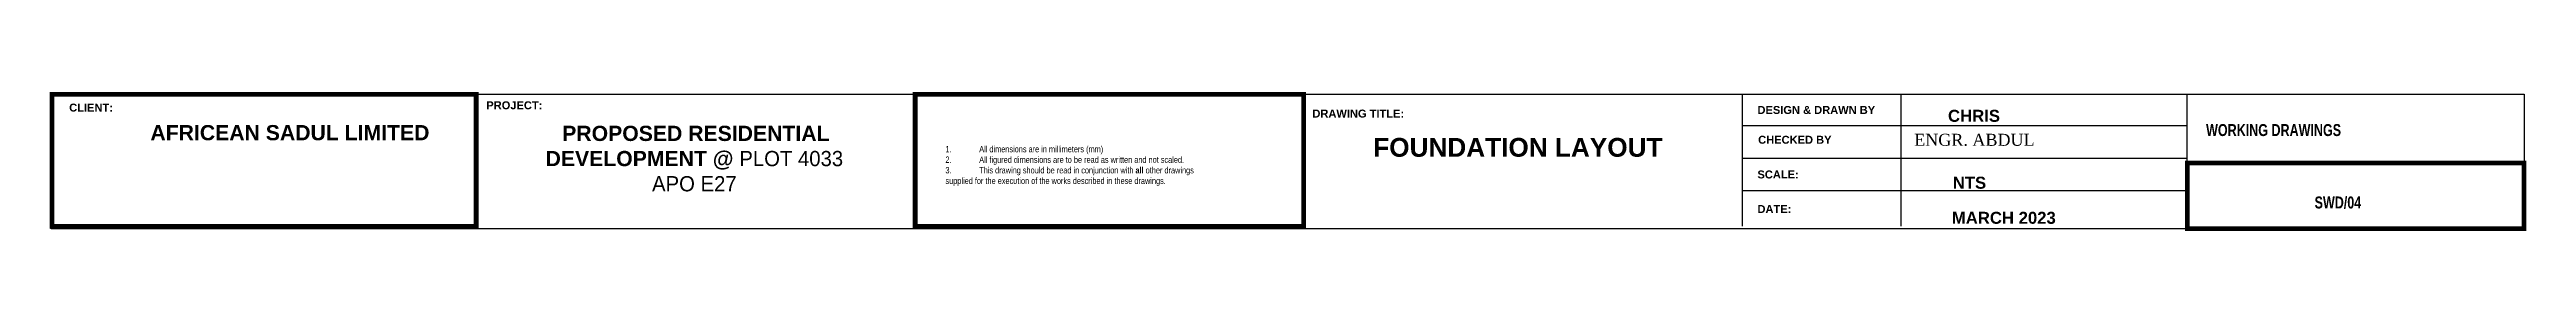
# Model space of a CAD drawing. Header units: inches. Extents: x 23 to 2032867, y 13 to 664695.
# Drawn here: x 606679 to 658462, y 13 to 2916 of the extents above; entities that cross this region are included whole.
import ezdxf

# ---------------------------------------------------------------- set-up
doc = ezdxf.new("R2010")
doc.units = ezdxf.units.IN
doc.header["$MEASUREMENT"] = 0
doc.layers.add('Annotation - Text', color=7, linetype='Continuous')
doc.layers.add('F5', color=5, linetype='Continuous')
doc.styles.add('GENERATED_STYLE_3', font='arialbd.ttf')
doc.styles.add('NEW', font='swisseb.ttf', dxfattribs={"width": 0.75})
doc.styles.add('SIMPLEX8', font='simplexd.shx', dxfattribs={"width": 0.8})
doc.styles.get("Standard").update_dxf_attribs({"font": 'arial.ttf'})

msp = doc.modelspace()

# ---------------------------------------------------------------- texts
at = {"color": 7, "style": 'NEW', "width": 0.75}
msp.add_text(' WORKING DRAWINGS', height=250, dxfattribs=at).set_placement((651690.959, 1994.633))
at = {"color": 1, "style": 'NEW', "width": 0.75}
msp.add_text('SWD/04', height=250, dxfattribs=at).set_placement((654032.412, 485.025))
at = {"linetype": 'Continuous', "char_height": 250, "width": 3484.96744, "attachment_point": 1}
for s, insert in [('{\\fArial|b1|i0|c0|p34;CHRIS}', (646368.658, 2541.533)), ('{\\fArial|b1|i0|c0|p34;NTS}', (646467.964, 1147.215)), ('{\\fArial|b1|i0|c0|p34;MARCH 2023}', (646448.458, 415.917))]:
    msp.add_mtext(s, dxfattribs=dict(at, insert=insert))
at = {"linetype": 'Continuous', "insert": (645661.581, 2041.477), "char_height": 250, "attachment_point": 1}
msp.add_mtext_dynamic_manual_height_columns('{\\fTimes New Roman|b0|i0|c0|p18;ENGR. ABDUL }', width=3484.96744, gutter_width=1, heights=[654.775], dxfattribs=at)
at = {"layer": 'Annotation - Text', "color": 3, "linetype": 'Continuous', "lineweight": 20, "char_height": 317.22486, "width": 6766.08019, "attachment_point": 2, "line_spacing_factor": 0.992596, "style": 'GENERATED_STYLE_3'}
for s, insert in [('\\pi63.0992;AFRICEAN SADUL LIMITED', (611673.189, 2223.956)), ('\\pi63.0992;PROPOSED RESIDENTIAL DEVELOPMENT @ {\\fStencil|b0|i0|c0|p82;PLOT 4033 APO E27}', (620159.654, 2209.391))]:
    msp.add_mtext(s, dxfattribs=dict(at, insert=insert))
at = {"layer": 'Annotation - Text', "color": 5, "linetype": 'Continuous', "lineweight": 20, "insert": (637376.075, 1955.315), "char_height": 391.63562, "width": 5898.39597, "attachment_point": 2, "style": 'GENERATED_STYLE_3'}
msp.add_mtext('FOUNDATION LAYOUT', dxfattribs=at)
at = {"layer": 'F5', "color": 1, "lineweight": -2, "char_height": 166.0167, "width": 2510.01854, "attachment_point": 4}
for s, insert in [('{\\fArial|b1|i0|c0|p34;CLIENT:}', (607090.476, 2586.945)), ('{\\fArial|b1|i0|c0|p34;PROJECT:}', (615810.438, 2634.938)), ('{\\fArial|b1|i0|c0|p34;DRAWING TITLE:}', (633080.171, 2462.239))]:
    msp.add_mtext(s, dxfattribs=dict(at, insert=insert))
at = {"layer": 'F5', "color": 0, "lineweight": -2, "char_height": 166.0167, "attachment_point": 4}
for s, insert, width in [('{\\fArial|b1|i0|c0|p34;DESIGN & DRAWN BY}', (642385.019, 2537.341), 3026.25507), ('{\\fArial|b1|i0|c0|p34;CHECKED BY}', (642400.025, 1916.332), 2510.01854), ('{\\fArial|b1|i0|c0|p34;SCALE:}', (642385.019, 1192.985), 2510.01854), ('{\\fArial|b1|i0|c0|p34;DATE:}', (642385.019, 473.907), 2510.01854)]:
    msp.add_mtext(s, dxfattribs=dict(at, insert=insert, width=width))
at = {"layer": 'F5', "color": 0, "lineweight": -2, "insert": (625408.97, 1519.511), "char_height": 176.536858, "width": 5375.14343, "attachment_point": 4, "style": 'SIMPLEX8'}
msp.add_mtext('\\pt1.83722;{\\fArial|b1|i0|c0|p34;\\H0.99997x;\\L\\P\\pi-0.97307,l0.97307,t706.14743;\\fArial|b0|i0|c0|p34;\\H0.7476x;\\l1.^IAll dimensions are in millimeters (mm)\\P2.^IAll figured dimensions are to be read as written and not scaled.\\P3.^IThis drawing should be read in conjunction with \\fArial|b1|i0|c0|p34;all\\fArial|b0|i0|c0|p34; other drawings \\P\\pi0,t3.89193;supplied for the execution of the works described in these drawings.}', dxfattribs=at)

# ---------------------------------------------------------------- linework, layer by layer
at = {"lineweight": 9}
msp.add_line((615598.597, 2865.73), (624775.19, 2865.73), dxfattribs=at)
for p, q in [((632896.968, 2865.73), (658411.439, 2865.73)), ((651371.302, 1433.634), (651371.302, 2865.73)), ((642073.561, 2214.04), (651371.302, 2214.04)), ((606729.722, 113.458), (606729.722, 1747.822)), ((642073.561, 1535.476), (651371.302, 1535.476)), ((642073.561, 856.912), (651371.302, 856.912)), ((611688.106, 113.458), (615598.597, 113.458)), ((629733.574, 113.458), (632896.968, 113.458))]:
    msp.add_line(p, q)
at = {"const_width": 100.777}
for points in [[(606729.722, 2865.73), (615598.597, 2865.73), (615598.597, 113.458), (606729.722, 113.458)], [(624775.19, 2865.73), (632896.968, 2865.73), (632896.968, 113.458), (624775.19, 113.458)], [(651371.302, 1433.634), (658411.439, 1433.634), (658411.439, 63.069), (651371.302, 63.069)]]:
    msp.add_lwpolyline(points, close=True, dxfattribs=at)
msp.add_lwpolyline([(658411.439, 63.069), (606716.261, 63.069), (606729.722, 2865.73), (658411.439, 2865.73)], close=True)
at = {"layer": 'F5', "color": 0, "lineweight": -2}
for p, q in [((642073.561, 113.458), (642073.561, 2865.73)), ((645381.21, 2865.73), (645381.21, 113.458))]:
    msp.add_line(p, q, dxfattribs=at)

msp.set_redraw_order([(e.dxf.handle, doc.entitydb.next_handle()) for e in msp.query("TEXT MTEXT ATTDEF DIMENSION ARC_DIMENSION")])  # texts and dimensions are drawn at this point

doc.saveas('drawing.dxf')
